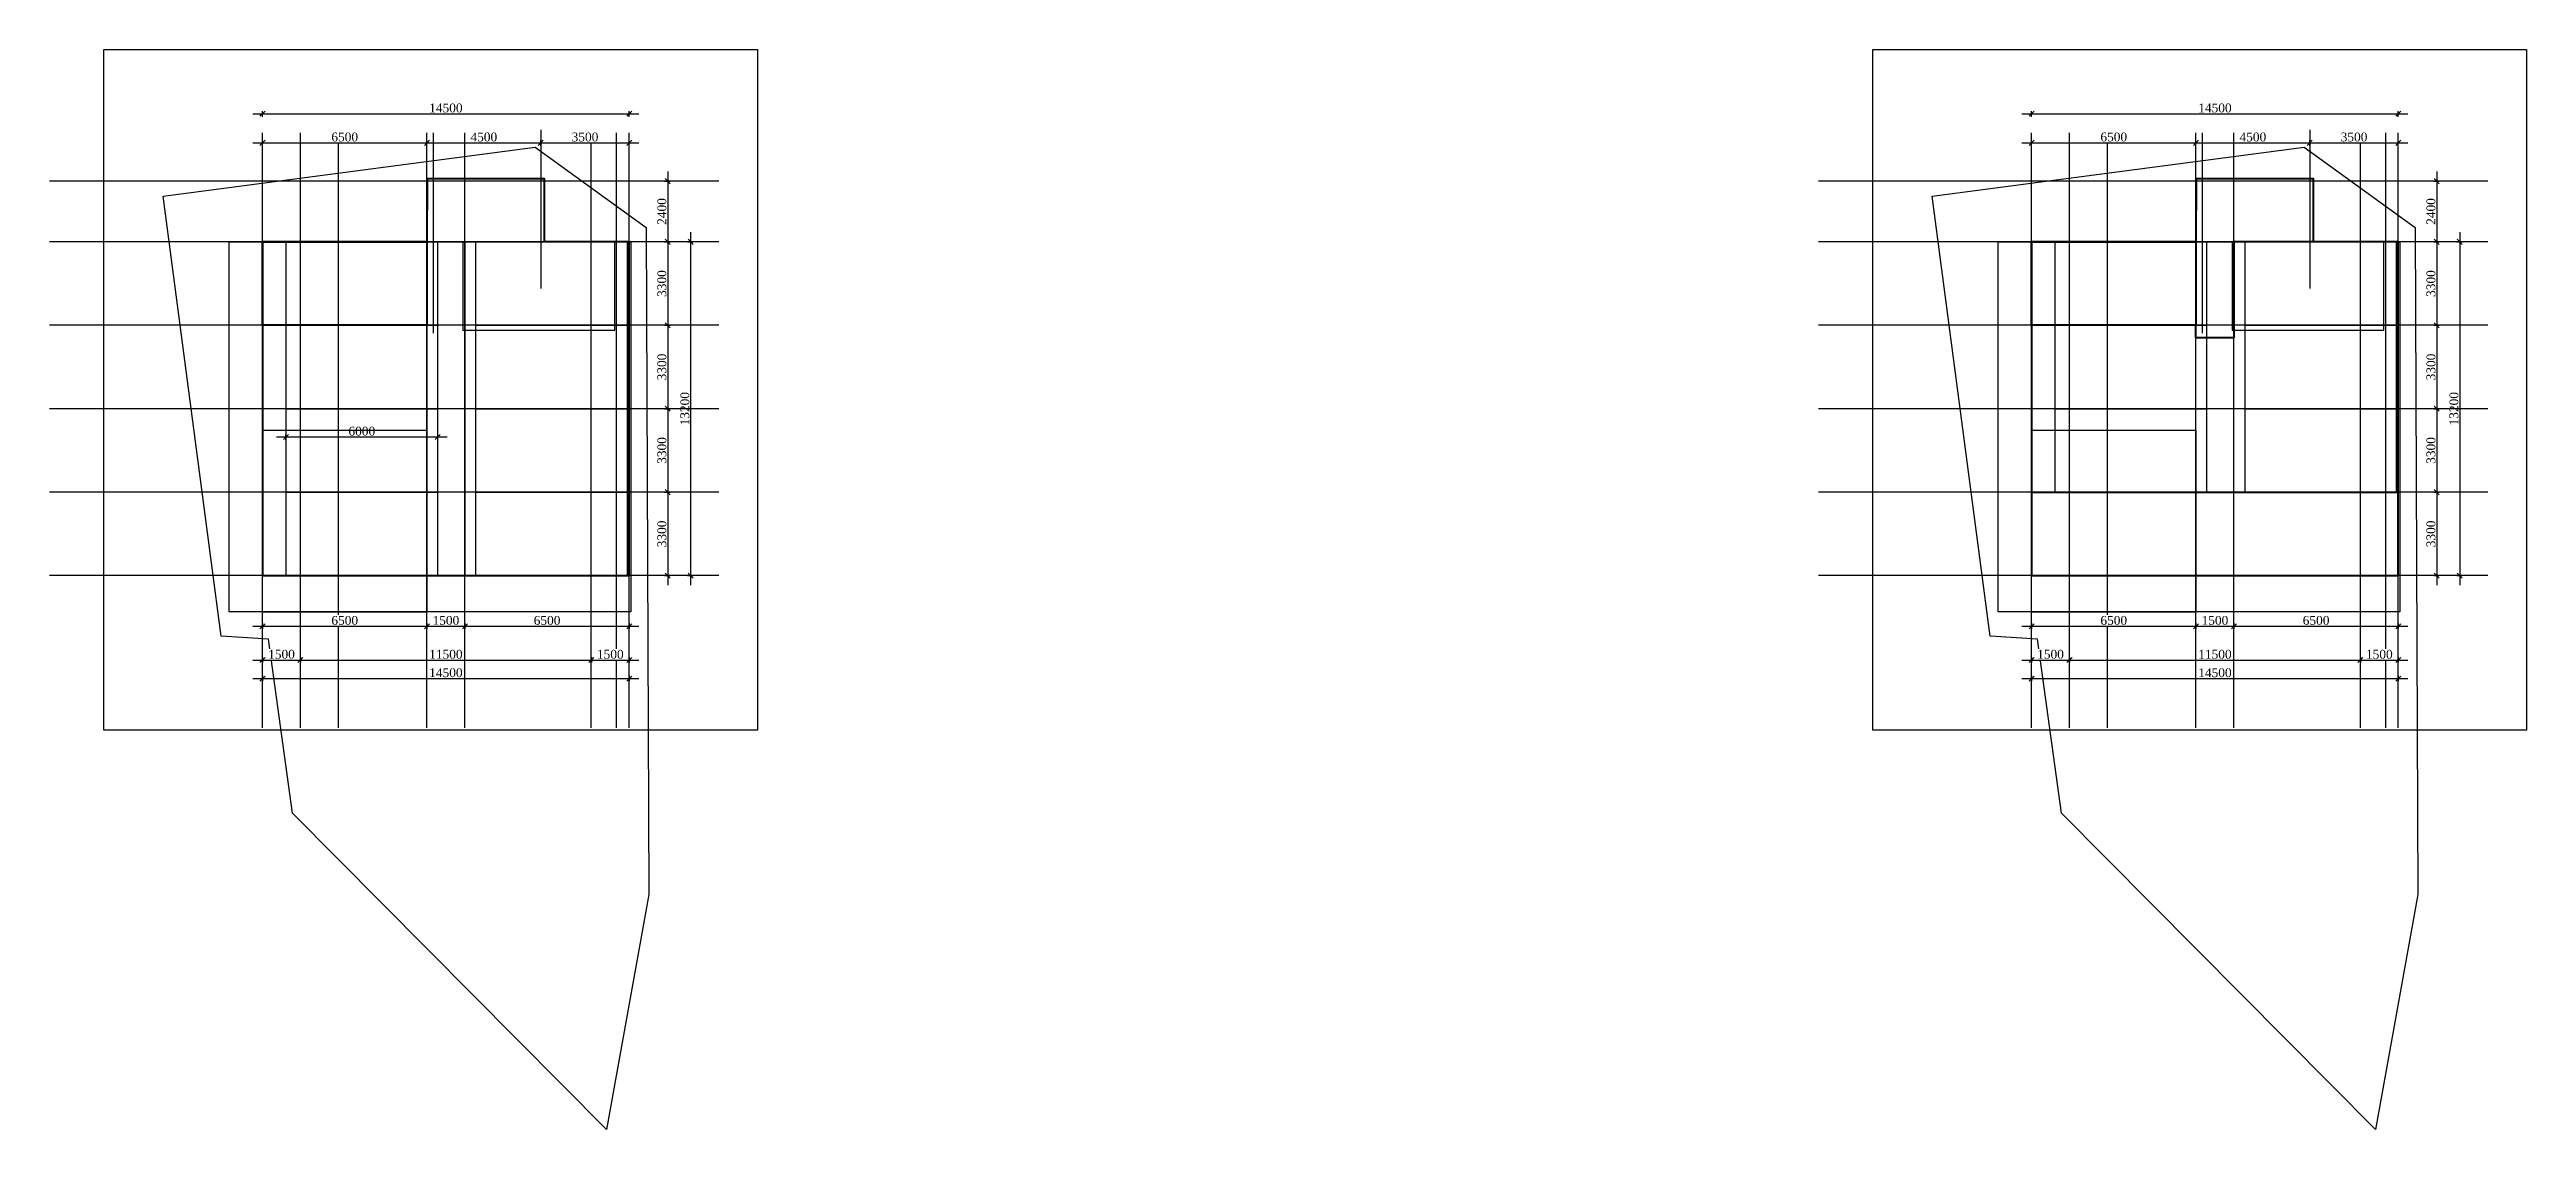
# Model space of a CAD drawing. Header units: millimetres. Extents: x 0 to 304375, y 0 to 173485.
# Drawn here: x 206445 to 304375, y 68815 to 111523 of the extents above; entities that cross this region are included whole.
import ezdxf

# ---------------------------------------------------------------- set-up
doc = ezdxf.new("R2010")
doc.units = ezdxf.units.MM
doc.layers.add('1', color=7, linetype='Continuous')
doc.styles.get("Standard").update_dxf_attribs({"font": 'Arial.ttf'})
doc.styles.add('Times New Roman', font='Times New Roman.ttf')
doc.dimstyles.new('1-100', dxfattribs={"dimtxt": 350, "dimasz": 200, "dimexe": 100, "dimexo": 100, "dimgap": 50, "dimtad": 1, "dimdec": 0, "dimtxsty": 'Times New Roman', "dimblk": 'OBLIQUE', "dimcen": 250, "dimdle": 380, "dimclrd": 256, "dimclre": 256, "dimclrt": 256, "dimadec": 0, "dimazin": 0, "dimtfac": 1, "dimtdec": 0, "dimtmove": 1, "dimatfit": 3, "dimldrblk": 'DOTSMALL', "dimfxl": 200, "dimlwd": -1, "dimlwe": -1, "dimarcsym": 0})
doc.dimstyles.new('ISO-25', dxfattribs={"dimtxt": 2.5, "dimasz": 2.5, "dimexe": 1.25, "dimexo": 0.625, "dimtad": 1, "dimtxsty": 'Standard', "dimcen": 2.5, "dimadec": 0, "dimazin": 0, "dimtfac": 1, "dimtmove": 0, "dimatfit": 3, "dimfxl": 1, "dimarcsym": 0})

msp = doc.modelspace()

# ---------------------------------------------------------------- blocks, each defined once
blk = doc.blocks.new('_Oblique')
at = {"color": 0, "lineweight": -2}
blk.add_line((-0.5, -0.5), (0.5, 0.5), dxfattribs=at)
blk = doc.blocks.new('*D22')
at = {"layer": '1', "ltscale": 50, "transparency": 16777216}
for p, q in [((214486, 108983), (229746, 108983)), ((214866, 108863), (214866, 109083)), ((229366, 108863), (229366, 109083))]:
    blk.add_line(p, q, dxfattribs=at)
at = {"layer": 'Defpoints', "color": 0, "ltscale": 50, "transparency": 16777216}
for p in [(229366, 108983), (214866, 108223), (229366, 108223)]:
    blk.add_point(p, dxfattribs=at)
at = {"layer": '1', "ltscale": 50, "transparency": 16777216, "xscale": 200, "yscale": 200, "zscale": 200, "rotation": 180}
blk.add_blockref('_Oblique', (214866, 108983), dxfattribs=at)
at = {"layer": '1', "ltscale": 50, "transparency": 16777216, "xscale": 200, "yscale": 200, "zscale": 200}
blk.add_blockref('_Oblique', (229366, 108983), dxfattribs=at)
at = {"layer": '1', "ltscale": 50, "transparency": 16777216, "insert": (222116, 109211), "char_height": 350, "attachment_point": 5, "style": 'Times New Roman', "bg_fill": 3, "box_fill_scale": 1.1, "bg_fill_color": 256, "bg_fill_true_color": 13158600, "bg_fill_transparency": 0}
blk.add_mtext('14500', dxfattribs=at)
blk = doc.blocks.new('_DotSmall')
at = {"color": 0, "linetype": 'ByBlock', "const_width": 0.5}
blk.add_lwpolyline([(-0.0625, 0, 1), (0.0625, 0, 1)], format="xyb", close=True, dxfattribs=at)
blk = doc.blocks.new('*D20')
at = {"layer": '1', "ltscale": 50, "transparency": 16777216}
for p, q in [((231673, 103918), (231893, 103918)), ((231793, 104298), (231793, 90338)), ((231673, 90718), (231893, 90718))]:
    blk.add_line(p, q, dxfattribs=at)
at = {"layer": 'Defpoints', "color": 0, "ltscale": 50, "transparency": 16777216}
for p in [(226323, 103918), (226323, 90718), (231793, 90718)]:
    blk.add_point(p, dxfattribs=at)
at = {"layer": '1', "ltscale": 50, "transparency": 16777216, "xscale": 200, "yscale": 200, "zscale": 200}
for p, rotation in [((231793, 103918), 90), ((231793, 90718), 270)]:
    blk.add_blockref('_Oblique', p, dxfattribs=dict(at, rotation=rotation))
at = {"layer": '1', "ltscale": 50, "transparency": 16777216, "insert": (231565, 97318), "char_height": 350, "attachment_point": 5, "rotation": 90, "style": 'Times New Roman', "bg_fill": 3, "box_fill_scale": 1.1, "bg_fill_color": 256, "bg_fill_true_color": 13158600, "bg_fill_transparency": 0}
blk.add_mtext('13200', dxfattribs=at)
blk = doc.blocks.new('*D25')
at = {"layer": '1', "ltscale": 50, "transparency": 16777216}
for p, q in [((215412, 96201), (222172, 96201)), ((215792, 96081), (215792, 96301)), ((221792, 96081), (221792, 96301))]:
    blk.add_line(p, q, dxfattribs=at)
at = {"layer": 'Defpoints', "color": 0, "ltscale": 50, "transparency": 16777216}
for p in [(221792, 96201), (215792, 94918), (221792, 94918)]:
    blk.add_point(p, dxfattribs=at)
at = {"layer": '1', "ltscale": 50, "transparency": 16777216, "xscale": 200, "yscale": 200, "zscale": 200, "rotation": 180}
blk.add_blockref('_Oblique', (215792, 96201), dxfattribs=at)
at = {"layer": '1', "ltscale": 50, "transparency": 16777216, "xscale": 200, "yscale": 200, "zscale": 200}
blk.add_blockref('_Oblique', (221792, 96201), dxfattribs=at)
at = {"layer": '1', "ltscale": 50, "transparency": 16777216, "insert": (218792, 96429), "char_height": 350, "attachment_point": 5, "style": 'Times New Roman', "bg_fill": 3, "box_fill_scale": 1.1, "bg_fill_color": 256, "bg_fill_true_color": 13158600, "bg_fill_transparency": 0}
blk.add_mtext('6000', dxfattribs=at)
blk = doc.blocks.new('*D31')
at = {"layer": '1', "ltscale": 50, "transparency": 16777216}
for p, q in [((230764, 103918), (230984, 103918)), ((230884, 104298), (230884, 100238)), ((230764, 100618), (230984, 100618))]:
    blk.add_line(p, q, dxfattribs=at)
at = {"layer": 'Defpoints', "color": 0, "ltscale": 50, "transparency": 16777216}
for p in [(229366, 103918), (229366, 100618), (230884, 100618)]:
    blk.add_point(p, dxfattribs=at)
at = {"layer": '1', "ltscale": 50, "transparency": 16777216, "xscale": 200, "yscale": 200, "zscale": 200}
for p, rotation in [((230884, 103918), 90), ((230884, 100618), 270)]:
    blk.add_blockref('_Oblique', p, dxfattribs=dict(at, rotation=rotation))
at = {"layer": '1', "ltscale": 50, "transparency": 16777216, "insert": (230656, 102268), "char_height": 350, "attachment_point": 5, "rotation": 90, "style": 'Times New Roman', "bg_fill": 3, "box_fill_scale": 1.1, "bg_fill_color": 256, "bg_fill_true_color": 13158600, "bg_fill_transparency": 0}
blk.add_mtext('3300', dxfattribs=at)
blk = doc.blocks.new('*D32')
at = {"layer": '1', "transparency": 16777216}
for p, q in [((230884, 100998), (230884, 96938)), ((230764, 100618), (230984, 100618)), ((230764, 97318), (230984, 97318))]:
    blk.add_line(p, q, dxfattribs=at)
at = {"layer": 'Defpoints', "color": 0, "transparency": 16777216}
for p in [(229366, 100618), (229701, 97318), (230884, 97318)]:
    blk.add_point(p, dxfattribs=at)
at = {"layer": '1', "transparency": 16777216, "xscale": 200, "yscale": 200, "zscale": 200}
for p, rotation in [((230884, 100618), 90), ((230884, 97318), 270)]:
    blk.add_blockref('_Oblique', p, dxfattribs=dict(at, rotation=rotation))
at = {"layer": '1', "transparency": 16777216, "insert": (230656, 98968), "char_height": 350, "attachment_point": 5, "rotation": 90, "style": 'Times New Roman', "bg_fill": 3, "box_fill_scale": 1.1, "bg_fill_color": 256, "bg_fill_true_color": 13158600, "bg_fill_transparency": 0}
blk.add_mtext('3300', dxfattribs=at)
blk = doc.blocks.new('*D33')
at = {"layer": '1', "transparency": 16777216}
for p, q in [((230764, 97318), (230984, 97318)), ((230884, 97698), (230884, 93638)), ((230764, 94018), (230984, 94018))]:
    blk.add_line(p, q, dxfattribs=at)
at = {"layer": 'Defpoints', "color": 0, "transparency": 16777216}
for p in [(229701, 97318), (229701, 94018), (230884, 94018)]:
    blk.add_point(p, dxfattribs=at)
at = {"layer": '1', "transparency": 16777216, "xscale": 200, "yscale": 200, "zscale": 200}
for p, rotation in [((230884, 97318), 90), ((230884, 94018), 270)]:
    blk.add_blockref('_Oblique', p, dxfattribs=dict(at, rotation=rotation))
at = {"layer": '1', "transparency": 16777216, "insert": (230656, 95668), "char_height": 350, "attachment_point": 5, "rotation": 90, "style": 'Times New Roman', "bg_fill": 3, "box_fill_scale": 1.1, "bg_fill_color": 256, "bg_fill_true_color": 13158600, "bg_fill_transparency": 0}
blk.add_mtext('3300', dxfattribs=at)
blk = doc.blocks.new('*D34')
at = {"layer": '1', "transparency": 16777216}
for p, q in [((230764, 94018), (230984, 94018)), ((230884, 94398), (230884, 90338)), ((230764, 90718), (230984, 90718))]:
    blk.add_line(p, q, dxfattribs=at)
at = {"layer": 'Defpoints', "color": 0, "transparency": 16777216}
for p in [(229701, 94018), (229701, 90718), (230884, 90718)]:
    blk.add_point(p, dxfattribs=at)
at = {"layer": '1', "transparency": 16777216, "xscale": 200, "yscale": 200, "zscale": 200}
for p, rotation in [((230884, 94018), 90), ((230884, 90718), 270)]:
    blk.add_blockref('_Oblique', p, dxfattribs=dict(at, rotation=rotation))
at = {"layer": '1', "transparency": 16777216, "insert": (230656, 92368), "char_height": 350, "attachment_point": 5, "rotation": 90, "style": 'Times New Roman', "bg_fill": 3, "box_fill_scale": 1.1, "bg_fill_color": 256, "bg_fill_true_color": 13158600, "bg_fill_transparency": 0}
blk.add_mtext('3300', dxfattribs=at)
blk = doc.blocks.new('*D35')
at = {"color": 0, "lineweight": -2, "transparency": 16777216}
for p, q in [((214866, 96464), (221367, 96464)), ((221366, 96461), (221366, 89288)), ((214866, 89286), (221367, 89286))]:
    blk.add_line(p, q, dxfattribs=at)
at = {"color": 0, "transparency": 16777216}
for points in [[(221365, 96461), (221366, 96461), (221366, 96464)], [(221365, 89288), (221366, 89288), (221366, 89286)]]:
    blk.add_solid(points, dxfattribs=at)
at = {"layer": 'Defpoints', "color": 0, "transparency": 16777216}
for p in [(214866, 96464), (214866, 89286), (221366, 89286)]:
    blk.add_point(p, dxfattribs=at)
at = {"color": 0, "transparency": 16777216, "insert": (221364, 92875), "char_height": 2.5, "attachment_point": 5, "rotation": 90}
blk.add_mtext('7178,23', dxfattribs=at)
blk = doc.blocks.new('*D36')
at = {"layer": '1', "transparency": 16777216}
for p, q in [((214486, 88717), (221746, 88717)), ((214866, 88837), (214866, 88617)), ((221366, 88837), (221366, 88617))]:
    blk.add_line(p, q, dxfattribs=at)
at = {"layer": 'Defpoints', "color": 0, "transparency": 16777216}
for p in [(214866, 92144), (221366, 89286), (221366, 88717)]:
    blk.add_point(p, dxfattribs=at)
at = {"layer": '1', "transparency": 16777216, "xscale": 200, "yscale": 200, "zscale": 200, "rotation": 180}
blk.add_blockref('_Oblique', (214866, 88717), dxfattribs=at)
at = {"layer": '1', "transparency": 16777216, "xscale": 200, "yscale": 200, "zscale": 200}
blk.add_blockref('_Oblique', (221366, 88717), dxfattribs=at)
at = {"layer": '1', "transparency": 16777216, "insert": (218116, 88945), "char_height": 350, "attachment_point": 5, "style": 'Times New Roman', "bg_fill": 3, "box_fill_scale": 1.1, "bg_fill_color": 256, "bg_fill_true_color": 13158600, "bg_fill_transparency": 0}
blk.add_mtext('6500', dxfattribs=at)
blk = doc.blocks.new('*D37')
at = {"layer": '1', "transparency": 16777216}
for p, q in [((222486, 88717), (229746, 88717)), ((222866, 88837), (222866, 88617)), ((229366, 88837), (229366, 88617))]:
    blk.add_line(p, q, dxfattribs=at)
at = {"layer": 'Defpoints', "color": 0, "transparency": 16777216}
for p in [(222866, 89286), (229366, 89286), (229366, 88717)]:
    blk.add_point(p, dxfattribs=at)
at = {"layer": '1', "transparency": 16777216, "xscale": 200, "yscale": 200, "zscale": 200, "rotation": 180}
blk.add_blockref('_Oblique', (222866, 88717), dxfattribs=at)
at = {"layer": '1', "transparency": 16777216, "xscale": 200, "yscale": 200, "zscale": 200}
blk.add_blockref('_Oblique', (229366, 88717), dxfattribs=at)
at = {"layer": '1', "transparency": 16777216, "insert": (226116, 88945), "char_height": 350, "attachment_point": 5, "style": 'Times New Roman', "bg_fill": 3, "box_fill_scale": 1.1, "bg_fill_color": 256, "bg_fill_true_color": 13158600, "bg_fill_transparency": 0}
blk.add_mtext('6500', dxfattribs=at)
blk = doc.blocks.new('*D38')
at = {"layer": '1', "transparency": 16777216}
for p, q in [((220986, 88717), (223246, 88717)), ((221366, 88837), (221366, 88617)), ((222866, 88837), (222866, 88617))]:
    blk.add_line(p, q, dxfattribs=at)
at = {"layer": 'Defpoints', "color": 0, "transparency": 16777216}
blk.add_point((222866, 92144), dxfattribs=at)
at = {"layer": '1', "transparency": 16777216, "xscale": 200, "yscale": 200, "zscale": 200, "rotation": 180}
blk.add_blockref('_Oblique', (221366, 88717), dxfattribs=at)
at = {"layer": '1', "transparency": 16777216, "xscale": 200, "yscale": 200, "zscale": 200}
blk.add_blockref('_Oblique', (222866, 88717), dxfattribs=at)
at = {"layer": '1', "transparency": 16777216, "insert": (222116, 88945), "char_height": 350, "attachment_point": 5, "style": 'Times New Roman', "bg_fill": 3, "box_fill_scale": 1.1, "bg_fill_color": 256, "bg_fill_true_color": 13158600, "bg_fill_transparency": 0}
blk.add_mtext('1500', dxfattribs=at)
at = {"layer": 'Defpoints', "color": 0, "transparency": 16777216}
for p in [(221366, 89286), (222866, 88717)]:
    blk.add_point(p, dxfattribs=at)
blk = doc.blocks.new('*D39')
at = {"layer": '1', "transparency": 16777216}
for p, q in [((215986, 87378), (228246, 87378)), ((216366, 87498), (216366, 87278)), ((227866, 87498), (227866, 87278))]:
    blk.add_line(p, q, dxfattribs=at)
at = {"layer": 'Defpoints', "color": 0, "transparency": 16777216}
for p in [(227866, 92144), (216366, 89286), (227866, 87378)]:
    blk.add_point(p, dxfattribs=at)
at = {"layer": '1', "transparency": 16777216, "xscale": 200, "yscale": 200, "zscale": 200, "rotation": 180}
blk.add_blockref('_Oblique', (216366, 87378), dxfattribs=at)
at = {"layer": '1', "transparency": 16777216, "xscale": 200, "yscale": 200, "zscale": 200}
blk.add_blockref('_Oblique', (227866, 87378), dxfattribs=at)
at = {"layer": '1', "transparency": 16777216, "insert": (222116, 87606), "char_height": 350, "attachment_point": 5, "style": 'Times New Roman', "bg_fill": 3, "box_fill_scale": 1.1, "bg_fill_color": 256, "bg_fill_true_color": 13158600, "bg_fill_transparency": 0}
blk.add_mtext('11500', dxfattribs=at)
blk = doc.blocks.new('*D40')
at = {"layer": '1', "transparency": 16777216}
for p, q in [((214486, 86647), (229746, 86647)), ((214866, 86767), (214866, 86547)), ((229366, 86767), (229366, 86547))]:
    blk.add_line(p, q, dxfattribs=at)
at = {"layer": 'Defpoints', "color": 0, "transparency": 16777216}
for p in [(214866, 89286), (229366, 89286), (229366, 86647)]:
    blk.add_point(p, dxfattribs=at)
at = {"layer": '1', "transparency": 16777216, "xscale": 200, "yscale": 200, "zscale": 200, "rotation": 180}
blk.add_blockref('_Oblique', (214866, 86647), dxfattribs=at)
at = {"layer": '1', "transparency": 16777216, "xscale": 200, "yscale": 200, "zscale": 200}
blk.add_blockref('_Oblique', (229366, 86647), dxfattribs=at)
at = {"layer": '1', "transparency": 16777216, "insert": (222116, 86875), "char_height": 350, "attachment_point": 5, "style": 'Times New Roman', "bg_fill": 3, "box_fill_scale": 1.1, "bg_fill_color": 256, "bg_fill_true_color": 13158600, "bg_fill_transparency": 0}
blk.add_mtext('14500', dxfattribs=at)
blk = doc.blocks.new('*D41')
at = {"layer": '1', "ltscale": 50, "transparency": 16777216}
for p, q in [((220986, 107834), (226245, 107834)), ((221366, 107714), (221366, 107934)), ((225865, 107714), (225865, 107934))]:
    blk.add_line(p, q, dxfattribs=at)
at = {"layer": 'Defpoints', "color": 0, "ltscale": 50, "transparency": 16777216}
for p in [(225865, 107834), (221366, 107365), (225865, 107365)]:
    blk.add_point(p, dxfattribs=at)
at = {"layer": '1', "ltscale": 50, "transparency": 16777216, "xscale": 200, "yscale": 200, "zscale": 200, "rotation": 180}
blk.add_blockref('_Oblique', (221366, 107834), dxfattribs=at)
at = {"layer": '1', "ltscale": 50, "transparency": 16777216, "xscale": 200, "yscale": 200, "zscale": 200}
blk.add_blockref('_Oblique', (225865, 107834), dxfattribs=at)
at = {"layer": '1', "ltscale": 50, "transparency": 16777216, "insert": (223616, 108062), "char_height": 350, "attachment_point": 5, "style": 'Times New Roman', "bg_fill": 3, "box_fill_scale": 1.1, "bg_fill_color": 256, "bg_fill_true_color": 13158600, "bg_fill_transparency": 0}
blk.add_mtext('4500', dxfattribs=at)
blk = doc.blocks.new('*D42')
at = {"layer": '1', "ltscale": 50, "transparency": 16777216}
for p, q in [((214486, 107834), (221746, 107834)), ((214866, 107714), (214866, 107934)), ((221366, 107714), (221366, 107934))]:
    blk.add_line(p, q, dxfattribs=at)
at = {"layer": 'Defpoints', "color": 0, "ltscale": 50, "transparency": 16777216}
for p in [(221366, 107834), (214866, 106318), (221366, 106551)]:
    blk.add_point(p, dxfattribs=at)
at = {"layer": '1', "ltscale": 50, "transparency": 16777216, "xscale": 200, "yscale": 200, "zscale": 200, "rotation": 180}
blk.add_blockref('_Oblique', (214866, 107834), dxfattribs=at)
at = {"layer": '1', "ltscale": 50, "transparency": 16777216, "xscale": 200, "yscale": 200, "zscale": 200}
blk.add_blockref('_Oblique', (221366, 107834), dxfattribs=at)
at = {"layer": '1', "ltscale": 50, "transparency": 16777216, "insert": (218116, 108062), "char_height": 350, "attachment_point": 5, "style": 'Times New Roman', "bg_fill": 3, "box_fill_scale": 1.1, "bg_fill_color": 256, "bg_fill_true_color": 13158600, "bg_fill_transparency": 0}
blk.add_mtext('6500', dxfattribs=at)
blk = doc.blocks.new('*D43')
at = {"layer": '1', "ltscale": 50, "transparency": 16777216}
for p, q in [((225485, 107834), (229746, 107834)), ((225865, 107714), (225865, 107934)), ((229366, 107714), (229366, 107934))]:
    blk.add_line(p, q, dxfattribs=at)
at = {"layer": 'Defpoints', "color": 0, "ltscale": 50, "transparency": 16777216}
for p in [(229366, 107834), (225865, 106551), (229366, 106551)]:
    blk.add_point(p, dxfattribs=at)
at = {"layer": '1', "ltscale": 50, "transparency": 16777216, "xscale": 200, "yscale": 200, "zscale": 200, "rotation": 180}
blk.add_blockref('_Oblique', (225865, 107834), dxfattribs=at)
at = {"layer": '1', "ltscale": 50, "transparency": 16777216, "xscale": 200, "yscale": 200, "zscale": 200}
blk.add_blockref('_Oblique', (229366, 107834), dxfattribs=at)
at = {"layer": '1', "ltscale": 50, "transparency": 16777216, "insert": (227616, 108062), "char_height": 350, "attachment_point": 5, "style": 'Times New Roman', "bg_fill": 3, "box_fill_scale": 1.1, "bg_fill_color": 256, "bg_fill_true_color": 13158600, "bg_fill_transparency": 0}
blk.add_mtext('3500', dxfattribs=at)
blk = doc.blocks.new('*D44')
at = {"layer": '1', "transparency": 16777216}
for p, q in [((214486, 87378), (216746, 87378)), ((214866, 87498), (214866, 87278)), ((216366, 87498), (216366, 87278))]:
    blk.add_line(p, q, dxfattribs=at)
at = {"layer": 'Defpoints', "color": 0, "transparency": 16777216}
blk.add_point((216366, 90805), dxfattribs=at)
at = {"layer": '1', "transparency": 16777216, "xscale": 200, "yscale": 200, "zscale": 200, "rotation": 180}
blk.add_blockref('_Oblique', (214866, 87378), dxfattribs=at)
at = {"layer": '1', "transparency": 16777216, "xscale": 200, "yscale": 200, "zscale": 200}
blk.add_blockref('_Oblique', (216366, 87378), dxfattribs=at)
at = {"layer": '1', "transparency": 16777216, "insert": (215616, 87606), "char_height": 350, "attachment_point": 5, "style": 'Times New Roman', "bg_fill": 3, "box_fill_scale": 1.1, "bg_fill_color": 256, "bg_fill_true_color": 13158600, "bg_fill_transparency": 0}
blk.add_mtext('1500', dxfattribs=at)
at = {"layer": 'Defpoints', "color": 0, "transparency": 16777216}
for p in [(214866, 87946), (216366, 87378)]:
    blk.add_point(p, dxfattribs=at)
blk = doc.blocks.new('*D45')
at = {"layer": '1', "transparency": 16777216}
for p, q in [((227486, 87378), (229746, 87378)), ((227866, 87498), (227866, 87278)), ((229366, 87498), (229366, 87278))]:
    blk.add_line(p, q, dxfattribs=at)
at = {"layer": 'Defpoints', "color": 0, "transparency": 16777216}
blk.add_point((229366, 90805), dxfattribs=at)
at = {"layer": '1', "transparency": 16777216, "xscale": 200, "yscale": 200, "zscale": 200, "rotation": 180}
blk.add_blockref('_Oblique', (227866, 87378), dxfattribs=at)
at = {"layer": '1', "transparency": 16777216, "xscale": 200, "yscale": 200, "zscale": 200}
blk.add_blockref('_Oblique', (229366, 87378), dxfattribs=at)
at = {"layer": '1', "transparency": 16777216, "insert": (228616, 87606), "char_height": 350, "attachment_point": 5, "style": 'Times New Roman', "bg_fill": 3, "box_fill_scale": 1.1, "bg_fill_color": 256, "bg_fill_true_color": 13158600, "bg_fill_transparency": 0}
blk.add_mtext('1500', dxfattribs=at)
at = {"layer": 'Defpoints', "color": 0, "transparency": 16777216}
for p in [(227866, 87946), (229366, 87378)]:
    blk.add_point(p, dxfattribs=at)
blk = doc.blocks.new('*D46')
at = {"layer": '1', "ltscale": 50, "transparency": 16777216}
for p, q in [((230764, 106318), (230984, 106318)), ((230884, 106698), (230884, 103538)), ((230764, 103918), (230984, 103918))]:
    blk.add_line(p, q, dxfattribs=at)
at = {"layer": 'Defpoints', "color": 0, "ltscale": 50, "transparency": 16777216}
for p in [(229366, 106318), (229366, 103918), (230884, 103918)]:
    blk.add_point(p, dxfattribs=at)
at = {"layer": '1', "ltscale": 50, "transparency": 16777216, "xscale": 200, "yscale": 200, "zscale": 200}
for p, rotation in [((230884, 106318), 90), ((230884, 103918), 270)]:
    blk.add_blockref('_Oblique', p, dxfattribs=dict(at, rotation=rotation))
at = {"layer": '1', "ltscale": 50, "transparency": 16777216, "insert": (230656, 105118), "char_height": 350, "attachment_point": 5, "rotation": 90, "style": 'Times New Roman', "bg_fill": 3, "box_fill_scale": 1.1, "bg_fill_color": 256, "bg_fill_true_color": 13158600, "bg_fill_transparency": 0}
blk.add_mtext('2400', dxfattribs=at)
blk = doc.blocks.new('*D65')
at = {"layer": '1', "ltscale": 50, "transparency": 16777216}
for p, q in [((284428, 108983), (299688, 108983)), ((284808, 108863), (284808, 109083)), ((299308, 108863), (299308, 109083))]:
    blk.add_line(p, q, dxfattribs=at)
at = {"layer": 'Defpoints', "color": 0, "ltscale": 50, "transparency": 16777216}
for p in [(299308, 108983), (284808, 108223), (299308, 108223)]:
    blk.add_point(p, dxfattribs=at)
at = {"layer": '1', "ltscale": 50, "transparency": 16777216, "xscale": 200, "yscale": 200, "zscale": 200, "rotation": 180}
blk.add_blockref('_Oblique', (284808, 108983), dxfattribs=at)
at = {"layer": '1', "ltscale": 50, "transparency": 16777216, "xscale": 200, "yscale": 200, "zscale": 200}
blk.add_blockref('_Oblique', (299308, 108983), dxfattribs=at)
at = {"layer": '1', "ltscale": 50, "transparency": 16777216, "insert": (292058, 109211), "char_height": 350, "attachment_point": 5, "style": 'Times New Roman', "bg_fill": 3, "box_fill_scale": 1.1, "bg_fill_color": 256, "bg_fill_true_color": 13158600, "bg_fill_transparency": 0}
blk.add_mtext('14500', dxfattribs=at)
blk = doc.blocks.new('*D57')
at = {"layer": '1', "ltscale": 50, "transparency": 16777216}
for p, q in [((301616, 103918), (301836, 103918)), ((301736, 104298), (301736, 90338)), ((301616, 90718), (301836, 90718))]:
    blk.add_line(p, q, dxfattribs=at)
at = {"layer": 'Defpoints', "color": 0, "ltscale": 50, "transparency": 16777216}
for p in [(296265, 103918), (296265, 90718), (301736, 90718)]:
    blk.add_point(p, dxfattribs=at)
at = {"layer": '1', "ltscale": 50, "transparency": 16777216, "xscale": 200, "yscale": 200, "zscale": 200}
for p, rotation in [((301736, 103918), 90), ((301736, 90718), 270)]:
    blk.add_blockref('_Oblique', p, dxfattribs=dict(at, rotation=rotation))
at = {"layer": '1', "ltscale": 50, "transparency": 16777216, "insert": (301508, 97318), "char_height": 350, "attachment_point": 5, "rotation": 90, "style": 'Times New Roman', "bg_fill": 3, "box_fill_scale": 1.1, "bg_fill_color": 256, "bg_fill_true_color": 13158600, "bg_fill_transparency": 0}
blk.add_mtext('13200', dxfattribs=at)
blk = doc.blocks.new('*D54')
at = {"layer": '1', "ltscale": 50, "transparency": 16777216}
for p, q in [((300707, 103918), (300927, 103918)), ((300827, 104298), (300827, 100238)), ((300707, 100618), (300927, 100618))]:
    blk.add_line(p, q, dxfattribs=at)
at = {"layer": 'Defpoints', "color": 0, "ltscale": 50, "transparency": 16777216}
for p in [(299308, 103918), (299308, 100618), (300827, 100618)]:
    blk.add_point(p, dxfattribs=at)
at = {"layer": '1', "ltscale": 50, "transparency": 16777216, "xscale": 200, "yscale": 200, "zscale": 200}
for p, rotation in [((300827, 103918), 90), ((300827, 100618), 270)]:
    blk.add_blockref('_Oblique', p, dxfattribs=dict(at, rotation=rotation))
at = {"layer": '1', "ltscale": 50, "transparency": 16777216, "insert": (300599, 102268), "char_height": 350, "attachment_point": 5, "rotation": 90, "style": 'Times New Roman', "bg_fill": 3, "box_fill_scale": 1.1, "bg_fill_color": 256, "bg_fill_true_color": 13158600, "bg_fill_transparency": 0}
blk.add_mtext('3300', dxfattribs=at)
blk = doc.blocks.new('*D55')
at = {"layer": '1', "transparency": 16777216}
for p, q in [((300827, 100998), (300827, 96938)), ((300707, 100618), (300927, 100618)), ((300707, 97318), (300927, 97318))]:
    blk.add_line(p, q, dxfattribs=at)
at = {"layer": 'Defpoints', "color": 0, "transparency": 16777216}
for p in [(299308, 100618), (299644, 97318), (300827, 97318)]:
    blk.add_point(p, dxfattribs=at)
at = {"layer": '1', "transparency": 16777216, "xscale": 200, "yscale": 200, "zscale": 200}
for p, rotation in [((300827, 100618), 90), ((300827, 97318), 270)]:
    blk.add_blockref('_Oblique', p, dxfattribs=dict(at, rotation=rotation))
at = {"layer": '1', "transparency": 16777216, "insert": (300599, 98968), "char_height": 350, "attachment_point": 5, "rotation": 90, "style": 'Times New Roman', "bg_fill": 3, "box_fill_scale": 1.1, "bg_fill_color": 256, "bg_fill_true_color": 13158600, "bg_fill_transparency": 0}
blk.add_mtext('3300', dxfattribs=at)
blk = doc.blocks.new('*D56')
at = {"layer": '1', "transparency": 16777216}
for p, q in [((300707, 97318), (300927, 97318)), ((300827, 97698), (300827, 93638)), ((300707, 94018), (300927, 94018))]:
    blk.add_line(p, q, dxfattribs=at)
at = {"layer": 'Defpoints', "color": 0, "transparency": 16777216}
for p in [(299644, 97318), (299644, 94018), (300827, 94018)]:
    blk.add_point(p, dxfattribs=at)
at = {"layer": '1', "transparency": 16777216, "xscale": 200, "yscale": 200, "zscale": 200}
for p, rotation in [((300827, 97318), 90), ((300827, 94018), 270)]:
    blk.add_blockref('_Oblique', p, dxfattribs=dict(at, rotation=rotation))
at = {"layer": '1', "transparency": 16777216, "insert": (300599, 95668), "char_height": 350, "attachment_point": 5, "rotation": 90, "style": 'Times New Roman', "bg_fill": 3, "box_fill_scale": 1.1, "bg_fill_color": 256, "bg_fill_true_color": 13158600, "bg_fill_transparency": 0}
blk.add_mtext('3300', dxfattribs=at)
blk = doc.blocks.new('*D52')
at = {"layer": '1', "transparency": 16777216}
for p, q in [((300707, 94018), (300927, 94018)), ((300827, 94398), (300827, 90338)), ((300707, 90718), (300927, 90718))]:
    blk.add_line(p, q, dxfattribs=at)
at = {"layer": 'Defpoints', "color": 0, "transparency": 16777216}
for p in [(299644, 94018), (299644, 90718), (300827, 90718)]:
    blk.add_point(p, dxfattribs=at)
at = {"layer": '1', "transparency": 16777216, "xscale": 200, "yscale": 200, "zscale": 200}
for p, rotation in [((300827, 94018), 90), ((300827, 90718), 270)]:
    blk.add_blockref('_Oblique', p, dxfattribs=dict(at, rotation=rotation))
at = {"layer": '1', "transparency": 16777216, "insert": (300599, 92368), "char_height": 350, "attachment_point": 5, "rotation": 90, "style": 'Times New Roman', "bg_fill": 3, "box_fill_scale": 1.1, "bg_fill_color": 256, "bg_fill_true_color": 13158600, "bg_fill_transparency": 0}
blk.add_mtext('3300', dxfattribs=at)
blk = doc.blocks.new('*D63')
at = {"color": 0, "lineweight": -2, "transparency": 16777216}
for p, q in [((284809, 96464), (291310, 96464)), ((291308, 96461), (291308, 89288)), ((284809, 89286), (291310, 89286))]:
    blk.add_line(p, q, dxfattribs=at)
at = {"color": 0, "transparency": 16777216}
for points in [[(291308, 96461), (291309, 96461), (291308, 96464)], [(291308, 89288), (291309, 89288), (291308, 89286)]]:
    blk.add_solid(points, dxfattribs=at)
at = {"layer": 'Defpoints', "color": 0, "transparency": 16777216}
for p in [(284808, 96464), (284808, 89286), (291308, 89286)]:
    blk.add_point(p, dxfattribs=at)
at = {"color": 0, "transparency": 16777216, "insert": (291306, 92875), "char_height": 2.5, "attachment_point": 5, "rotation": 90}
blk.add_mtext('7178,23', dxfattribs=at)
blk = doc.blocks.new('*D64')
at = {"layer": '1', "transparency": 16777216}
for p, q in [((284428, 88717), (291688, 88717)), ((284808, 88837), (284808, 88617)), ((291308, 88837), (291308, 88617))]:
    blk.add_line(p, q, dxfattribs=at)
at = {"layer": 'Defpoints', "color": 0, "transparency": 16777216}
for p in [(284808, 92144), (291308, 89286), (291308, 88717)]:
    blk.add_point(p, dxfattribs=at)
at = {"layer": '1', "transparency": 16777216, "xscale": 200, "yscale": 200, "zscale": 200, "rotation": 180}
blk.add_blockref('_Oblique', (284808, 88717), dxfattribs=at)
at = {"layer": '1', "transparency": 16777216, "xscale": 200, "yscale": 200, "zscale": 200}
blk.add_blockref('_Oblique', (291308, 88717), dxfattribs=at)
at = {"layer": '1', "transparency": 16777216, "insert": (288058, 88945), "char_height": 350, "attachment_point": 5, "style": 'Times New Roman', "bg_fill": 3, "box_fill_scale": 1.1, "bg_fill_color": 256, "bg_fill_true_color": 13158600, "bg_fill_transparency": 0}
blk.add_mtext('6500', dxfattribs=at)
blk = doc.blocks.new('*D53')
at = {"layer": '1', "transparency": 16777216}
for p, q in [((292428, 88717), (299688, 88717)), ((292808, 88837), (292808, 88617)), ((299308, 88837), (299308, 88617))]:
    blk.add_line(p, q, dxfattribs=at)
at = {"layer": 'Defpoints', "color": 0, "transparency": 16777216}
for p in [(292808, 89286), (299308, 89286), (299308, 88717)]:
    blk.add_point(p, dxfattribs=at)
at = {"layer": '1', "transparency": 16777216, "xscale": 200, "yscale": 200, "zscale": 200, "rotation": 180}
blk.add_blockref('_Oblique', (292808, 88717), dxfattribs=at)
at = {"layer": '1', "transparency": 16777216, "xscale": 200, "yscale": 200, "zscale": 200}
blk.add_blockref('_Oblique', (299308, 88717), dxfattribs=at)
at = {"layer": '1', "transparency": 16777216, "insert": (296058, 88945), "char_height": 350, "attachment_point": 5, "style": 'Times New Roman', "bg_fill": 3, "box_fill_scale": 1.1, "bg_fill_color": 256, "bg_fill_true_color": 13158600, "bg_fill_transparency": 0}
blk.add_mtext('6500', dxfattribs=at)
blk = doc.blocks.new('*D61')
at = {"layer": '1', "transparency": 16777216}
for p, q in [((290928, 88717), (293188, 88717)), ((291308, 88837), (291308, 88617)), ((292808, 88837), (292808, 88617))]:
    blk.add_line(p, q, dxfattribs=at)
at = {"layer": 'Defpoints', "color": 0, "transparency": 16777216}
blk.add_point((292808, 92144), dxfattribs=at)
at = {"layer": '1', "transparency": 16777216, "xscale": 200, "yscale": 200, "zscale": 200, "rotation": 180}
blk.add_blockref('_Oblique', (291308, 88717), dxfattribs=at)
at = {"layer": '1', "transparency": 16777216, "xscale": 200, "yscale": 200, "zscale": 200}
blk.add_blockref('_Oblique', (292808, 88717), dxfattribs=at)
at = {"layer": '1', "transparency": 16777216, "insert": (292058, 88945), "char_height": 350, "attachment_point": 5, "style": 'Times New Roman', "bg_fill": 3, "box_fill_scale": 1.1, "bg_fill_color": 256, "bg_fill_true_color": 13158600, "bg_fill_transparency": 0}
blk.add_mtext('1500', dxfattribs=at)
at = {"layer": 'Defpoints', "color": 0, "transparency": 16777216}
for p in [(291308, 89286), (292808, 88717)]:
    blk.add_point(p, dxfattribs=at)
blk = doc.blocks.new('*D62')
at = {"layer": '1', "transparency": 16777216}
for p, q in [((285928, 87378), (298188, 87378)), ((286308, 87498), (286308, 87278)), ((297808, 87498), (297808, 87278))]:
    blk.add_line(p, q, dxfattribs=at)
at = {"layer": 'Defpoints', "color": 0, "transparency": 16777216}
for p in [(297808, 92144), (286308, 89286), (297808, 87378)]:
    blk.add_point(p, dxfattribs=at)
at = {"layer": '1', "transparency": 16777216, "xscale": 200, "yscale": 200, "zscale": 200, "rotation": 180}
blk.add_blockref('_Oblique', (286308, 87378), dxfattribs=at)
at = {"layer": '1', "transparency": 16777216, "xscale": 200, "yscale": 200, "zscale": 200}
blk.add_blockref('_Oblique', (297808, 87378), dxfattribs=at)
at = {"layer": '1', "transparency": 16777216, "insert": (292058, 87606), "char_height": 350, "attachment_point": 5, "style": 'Times New Roman', "bg_fill": 3, "box_fill_scale": 1.1, "bg_fill_color": 256, "bg_fill_true_color": 13158600, "bg_fill_transparency": 0}
blk.add_mtext('11500', dxfattribs=at)
blk = doc.blocks.new('*D51')
at = {"layer": '1', "transparency": 16777216}
for p, q in [((284428, 86647), (299688, 86647)), ((284808, 86767), (284808, 86547)), ((299308, 86767), (299308, 86547))]:
    blk.add_line(p, q, dxfattribs=at)
at = {"layer": 'Defpoints', "color": 0, "transparency": 16777216}
for p in [(284808, 89286), (299308, 89286), (299308, 86647)]:
    blk.add_point(p, dxfattribs=at)
at = {"layer": '1', "transparency": 16777216, "xscale": 200, "yscale": 200, "zscale": 200, "rotation": 180}
blk.add_blockref('_Oblique', (284808, 86647), dxfattribs=at)
at = {"layer": '1', "transparency": 16777216, "xscale": 200, "yscale": 200, "zscale": 200}
blk.add_blockref('_Oblique', (299308, 86647), dxfattribs=at)
at = {"layer": '1', "transparency": 16777216, "insert": (292058, 86875), "char_height": 350, "attachment_point": 5, "style": 'Times New Roman', "bg_fill": 3, "box_fill_scale": 1.1, "bg_fill_color": 256, "bg_fill_true_color": 13158600, "bg_fill_transparency": 0}
blk.add_mtext('14500', dxfattribs=at)
blk = doc.blocks.new('*D50')
at = {"layer": '1', "ltscale": 50, "transparency": 16777216}
for p, q in [((290928, 107834), (296188, 107834)), ((291308, 107714), (291308, 107934)), ((295808, 107714), (295808, 107934))]:
    blk.add_line(p, q, dxfattribs=at)
at = {"layer": 'Defpoints', "color": 0, "ltscale": 50, "transparency": 16777216}
for p in [(295808, 107834), (291308, 107365), (295808, 107365)]:
    blk.add_point(p, dxfattribs=at)
at = {"layer": '1', "ltscale": 50, "transparency": 16777216, "xscale": 200, "yscale": 200, "zscale": 200, "rotation": 180}
blk.add_blockref('_Oblique', (291308, 107834), dxfattribs=at)
at = {"layer": '1', "ltscale": 50, "transparency": 16777216, "xscale": 200, "yscale": 200, "zscale": 200}
blk.add_blockref('_Oblique', (295808, 107834), dxfattribs=at)
at = {"layer": '1', "ltscale": 50, "transparency": 16777216, "insert": (293558, 108062), "char_height": 350, "attachment_point": 5, "style": 'Times New Roman', "bg_fill": 3, "box_fill_scale": 1.1, "bg_fill_color": 256, "bg_fill_true_color": 13158600, "bg_fill_transparency": 0}
blk.add_mtext('4500', dxfattribs=at)
blk = doc.blocks.new('*D59')
at = {"layer": '1', "ltscale": 50, "transparency": 16777216}
for p, q in [((284428, 107834), (291688, 107834)), ((284808, 107714), (284808, 107934)), ((291308, 107714), (291308, 107934))]:
    blk.add_line(p, q, dxfattribs=at)
at = {"layer": 'Defpoints', "color": 0, "ltscale": 50, "transparency": 16777216}
for p in [(291308, 107834), (284808, 106318), (291308, 106551)]:
    blk.add_point(p, dxfattribs=at)
at = {"layer": '1', "ltscale": 50, "transparency": 16777216, "xscale": 200, "yscale": 200, "zscale": 200, "rotation": 180}
blk.add_blockref('_Oblique', (284808, 107834), dxfattribs=at)
at = {"layer": '1', "ltscale": 50, "transparency": 16777216, "xscale": 200, "yscale": 200, "zscale": 200}
blk.add_blockref('_Oblique', (291308, 107834), dxfattribs=at)
at = {"layer": '1', "ltscale": 50, "transparency": 16777216, "insert": (288058, 108062), "char_height": 350, "attachment_point": 5, "style": 'Times New Roman', "bg_fill": 3, "box_fill_scale": 1.1, "bg_fill_color": 256, "bg_fill_true_color": 13158600, "bg_fill_transparency": 0}
blk.add_mtext('6500', dxfattribs=at)
blk = doc.blocks.new('*D60')
at = {"layer": '1', "ltscale": 50, "transparency": 16777216}
for p, q in [((295428, 107834), (299688, 107834)), ((295808, 107714), (295808, 107934)), ((299308, 107714), (299308, 107934))]:
    blk.add_line(p, q, dxfattribs=at)
at = {"layer": 'Defpoints', "color": 0, "ltscale": 50, "transparency": 16777216}
for p in [(299308, 107834), (295808, 106551), (299308, 106551)]:
    blk.add_point(p, dxfattribs=at)
at = {"layer": '1', "ltscale": 50, "transparency": 16777216, "xscale": 200, "yscale": 200, "zscale": 200, "rotation": 180}
blk.add_blockref('_Oblique', (295808, 107834), dxfattribs=at)
at = {"layer": '1', "ltscale": 50, "transparency": 16777216, "xscale": 200, "yscale": 200, "zscale": 200}
blk.add_blockref('_Oblique', (299308, 107834), dxfattribs=at)
at = {"layer": '1', "ltscale": 50, "transparency": 16777216, "insert": (297558, 108062), "char_height": 350, "attachment_point": 5, "style": 'Times New Roman', "bg_fill": 3, "box_fill_scale": 1.1, "bg_fill_color": 256, "bg_fill_true_color": 13158600, "bg_fill_transparency": 0}
blk.add_mtext('3500', dxfattribs=at)
blk = doc.blocks.new('*D47')
at = {"layer": '1', "transparency": 16777216}
for p, q in [((284428, 87378), (286688, 87378)), ((284808, 87498), (284808, 87278)), ((286308, 87498), (286308, 87278))]:
    blk.add_line(p, q, dxfattribs=at)
at = {"layer": 'Defpoints', "color": 0, "transparency": 16777216}
blk.add_point((286308, 90805), dxfattribs=at)
at = {"layer": '1', "transparency": 16777216, "xscale": 200, "yscale": 200, "zscale": 200, "rotation": 180}
blk.add_blockref('_Oblique', (284808, 87378), dxfattribs=at)
at = {"layer": '1', "transparency": 16777216, "xscale": 200, "yscale": 200, "zscale": 200}
blk.add_blockref('_Oblique', (286308, 87378), dxfattribs=at)
at = {"layer": '1', "transparency": 16777216, "insert": (285558, 87606), "char_height": 350, "attachment_point": 5, "style": 'Times New Roman', "bg_fill": 3, "box_fill_scale": 1.1, "bg_fill_color": 256, "bg_fill_true_color": 13158600, "bg_fill_transparency": 0}
blk.add_mtext('1500', dxfattribs=at)
at = {"layer": 'Defpoints', "color": 0, "transparency": 16777216}
for p in [(284808, 87946), (286308, 87378)]:
    blk.add_point(p, dxfattribs=at)
blk = doc.blocks.new('*D48')
at = {"layer": '1', "transparency": 16777216}
for p, q in [((297428, 87378), (299688, 87378)), ((297808, 87498), (297808, 87278)), ((299308, 87498), (299308, 87278))]:
    blk.add_line(p, q, dxfattribs=at)
at = {"layer": 'Defpoints', "color": 0, "transparency": 16777216}
blk.add_point((299308, 90805), dxfattribs=at)
at = {"layer": '1', "transparency": 16777216, "xscale": 200, "yscale": 200, "zscale": 200, "rotation": 180}
blk.add_blockref('_Oblique', (297808, 87378), dxfattribs=at)
at = {"layer": '1', "transparency": 16777216, "xscale": 200, "yscale": 200, "zscale": 200}
blk.add_blockref('_Oblique', (299308, 87378), dxfattribs=at)
at = {"layer": '1', "transparency": 16777216, "insert": (298558, 87606), "char_height": 350, "attachment_point": 5, "style": 'Times New Roman', "bg_fill": 3, "box_fill_scale": 1.1, "bg_fill_color": 256, "bg_fill_true_color": 13158600, "bg_fill_transparency": 0}
blk.add_mtext('1500', dxfattribs=at)
at = {"layer": 'Defpoints', "color": 0, "transparency": 16777216}
for p in [(297808, 87946), (299308, 87378)]:
    blk.add_point(p, dxfattribs=at)
blk = doc.blocks.new('*D49')
at = {"layer": '1', "ltscale": 50, "transparency": 16777216}
for p, q in [((300707, 106318), (300927, 106318)), ((300827, 106698), (300827, 103538)), ((300707, 103918), (300927, 103918))]:
    blk.add_line(p, q, dxfattribs=at)
at = {"layer": 'Defpoints', "color": 0, "ltscale": 50, "transparency": 16777216}
for p in [(299308, 106318), (299308, 103918), (300827, 103918)]:
    blk.add_point(p, dxfattribs=at)
at = {"layer": '1', "ltscale": 50, "transparency": 16777216, "xscale": 200, "yscale": 200, "zscale": 200}
for p, rotation in [((300827, 106318), 90), ((300827, 103918), 270)]:
    blk.add_blockref('_Oblique', p, dxfattribs=dict(at, rotation=rotation))
at = {"layer": '1', "ltscale": 50, "transparency": 16777216, "insert": (300599, 105118), "char_height": 350, "attachment_point": 5, "rotation": 90, "style": 'Times New Roman', "bg_fill": 3, "box_fill_scale": 1.1, "bg_fill_color": 256, "bg_fill_true_color": 13158600, "bg_fill_transparency": 0}
blk.add_mtext('2400', dxfattribs=at)

# ---------------------------------------------------------------- dimensions: what is measured, and where the dimension line sits
dim = msp.add_linear_dim(base=(291308.322, 89285.614), p1=(284808.322, 96463.842), p2=(284808.322, 89285.614), angle=90, dimstyle='ISO-25')
dim.commit()
dim.dimension.update_dxf_attribs({"geometry": '*D63', "text_midpoint": (291306.195, 92874.728)})

# ---------------------------------------------------------------- linework, layer by layer
at = {"color": 1}
for p, q in [((232910.11, 106318.257), (206445.063, 106318.257)), ((302852.656, 106318.257), (276387.609, 106318.257))]:
    msp.add_line(p, q, dxfattribs=at)
for points in [[(228461.633, 68814.967), (216050.833, 81326.649), (215102.37, 88207.589), (213227.005, 88324.412), (210934.705, 105729.848), (225641.954, 107666.796), (230027.628, 104480.402), (230133.45, 78110.829), (228461.633, 68814.967)], [(298404.179, 68814.967), (285993.38, 81326.649), (285044.916, 88207.589), (283169.551, 88324.412), (280877.251, 105729.848), (295584.501, 107666.796), (299970.174, 104480.402), (300075.996, 78110.829), (298404.179, 68814.967)]]:
    msp.add_lwpolyline(points, dxfattribs=at)
for points in [[(213548.972, 103918.444), (229424.456, 103918.444), (229424.456, 89285.614), (213548.972, 89285.614)], [(283491.518, 103918.444), (299367.002, 103918.444), (299367.002, 89285.614), (283491.518, 89285.614)]]:
    msp.add_lwpolyline(points, close=True)
at = {"color": 5, "lineweight": 40}
for points in [[(214865.776, 103918.444), (221365.776, 103918.444), (221365.776, 100618.444), (214865.776, 100618.444)], [(284808.322, 103918.444), (291308.322, 103918.444), (291308.322, 100618.444), (284808.322, 100618.444)]]:
    msp.add_lwpolyline(points, close=True, dxfattribs=at)
at = {"lineweight": 35}
msp.add_lwpolyline([(291308.322, 103918.444), (292808.322, 103918.444), (292808.322, 100118.444), (291308.322, 100118.444)], close=True, dxfattribs=at)
at = {"layer": '1', "color": 1, "ltscale": 50}
for p, q in [((214865.776, 84704.949), (214865.776, 108222.734)), ((216365.776, 84704.949), (216365.776, 108222.734)), ((217865.776, 84704.949), (217865.776, 108222.734)), ((221365.776, 84704.949), (221365.776, 108222.734)), ((222865.776, 84704.949), (222865.776, 108222.734)), ((227865.776, 84704.949), (227865.776, 108222.734)), ((228865.776, 84704.949), (228865.776, 108222.734)), ((229365.776, 84704.949), (229365.776, 108222.734)), ((284808.322, 84704.949), (284808.322, 108222.734)), ((286308.322, 84704.949), (286308.322, 108222.734)), ((287808.322, 84704.949), (287808.322, 108222.734)), ((291308.322, 84704.949), (291308.322, 108222.734)), ((292808.322, 84704.949), (292808.322, 108222.734)), ((297808.322, 84704.949), (297808.322, 108222.734)), ((298808.322, 84704.949), (298808.322, 108222.734)), ((299308.322, 84704.949), (299308.322, 108222.734))]:
    msp.add_line(p, q, dxfattribs=at)
at = {"layer": '1', "color": 6, "lineweight": 40, "ltscale": 50}
msp.add_lwpolyline([(284808.322, 94018.444), (299308.322, 94018.444), (299308.322, 103918.444), (295955.885, 103918.444), (295955.885, 106404.257), (291311.302, 106404.257), (291308.322, 103918.444), (284808.322, 103918.444)], close=True, dxfattribs=at)
at = {"layer": '1', "color": 5, "lineweight": 30, "ltscale": 50}
for points in [[(215791.814, 100618.444), (221791.814, 100618.444), (221791.814, 103918.444), (215791.814, 103918.444)], [(285734.36, 100618.444), (291734.36, 100618.444), (291734.36, 103918.444), (285734.36, 103918.444)], [(215791.814, 97318.444), (221791.814, 97318.444), (221791.814, 100618.444), (215791.814, 100618.444)], [(285734.36, 97318.444), (291734.36, 97318.444), (291734.36, 100618.444), (285734.36, 100618.444)], [(285734.36, 94018.444), (291734.36, 94018.444), (291734.36, 97318.444), (285734.36, 97318.444)], [(215791.814, 90718.444), (221791.814, 90718.444), (221791.814, 94018.444), (215791.814, 94018.444)]]:
    msp.add_lwpolyline(points, close=True, dxfattribs=at)

msp.set_redraw_order([(e.dxf.handle, doc.entitydb.next_handle()) for e in msp.query("TEXT MTEXT ATTDEF DIMENSION ARC_DIMENSION")])  # texts and dimensions are drawn at this point

# ---------------------------------------------------------------- next in the draw order: dimensions: what is measured, and where the dimension line sits
at = {"layer": '1', "color": 1, "ltscale": 50}
for base, p1, p2, picture, middle in [((229365.776, 108982.712), (214865.776, 108222.734), (229365.776, 108222.734), '*D22', (222115.776, 109210.74)), ((299308.322, 108982.712), (284808.322, 108222.734), (299308.322, 108222.734), '*D65', (292058.322, 109210.74))]:
    dim = msp.add_linear_dim(base=base, p1=p1, p2=p2, dimstyle='1-100', override={"dimfxl": 120, "dimfxlon": 1, "dimtfill": 1, "dimtfillclr": 256}, dxfattribs=at)
    dim.commit()
    dim.dimension.update_dxf_attribs({"geometry": picture, "text_midpoint": middle})
at = {"layer": '1', "ltscale": 50}
for base, p1, p2, picture, middle in [((231793.004, 90718.444), (226322.897, 103918.444), (226322.897, 90718.444), '*D20', (231564.976, 97318.444)), ((301735.55, 90718.444), (296265.444, 103918.444), (296265.444, 90718.444), '*D57', (301507.522, 97318.444))]:
    dim = msp.add_linear_dim(base=base, p1=p1, p2=p2, angle=90, dimstyle='1-100', override={"dimfxl": 120, "dimfxlon": 1, "dimtfill": 1, "dimtfillclr": 256}, dxfattribs=at)
    dim.commit()
    dim.dimension.update_dxf_attribs({"geometry": picture, "text_midpoint": middle})
dim = msp.add_linear_dim(base=(221791.814, 96201.068), p1=(215791.814, 94918.444), p2=(221791.814, 94918.444), dimstyle='1-100', override={"dimfxl": 120, "dimfxlon": 1, "dimtfill": 1, "dimtfillclr": 256}, dxfattribs=at)
dim.commit()
dim.dimension.update_dxf_attribs({"geometry": '*D25', "text_midpoint": (218791.814, 96429.096)})
at = {"layer": '1'}
for base, p1, p2, picture, middle in [((291308.322, 88717.087), (284808.322, 92143.779), (291308.322, 89285.614), '*D64', (288058.322, 88945.115)), ((229365.776, 88717.087), (222865.776, 89285.614), (229365.776, 89285.614), '*D37', (226115.776, 88945.115)), ((299308.322, 88717.087), (292808.322, 89285.614), (299308.322, 89285.614), '*D53', (296058.322, 88945.115))]:
    dim = msp.add_linear_dim(base=base, p1=p1, p2=p2, dimstyle='1-100', override={"dimfxl": 120, "dimfxlon": 1, "dimtfill": 1, "dimtfillclr": 256}, dxfattribs=at)
    dim.commit()
    dim.dimension.update_dxf_attribs({"geometry": picture, "text_midpoint": middle})

# ---------------------------------------------------------------- next in the draw order: linework, layer by layer
for p, q in [((221615.776, 108222.734), (221615.776, 100311.314)), ((225865.339, 108348.462), (225865.339, 102067.183)), ((291558.322, 108222.734), (291558.322, 100311.314)), ((295807.885, 108348.462), (295807.885, 102067.183))]:
    msp.add_line(p, q)
at = {"layer": '1', "color": 2, "lineweight": 40, "ltscale": 50}
msp.add_lwpolyline([(214865.776, 90718.444), (229365.776, 90718.444), (229365.776, 103918.444), (226013.339, 103918.444), (226013.339, 106404.257), (221368.756, 106404.257), (221365.776, 103918.444), (214865.776, 103918.444)], close=True, dxfattribs=at)
at = {"layer": '1', "color": 5, "lineweight": 30, "ltscale": 50}
for points in [[(222791.814, 100418.444), (228791.814, 100418.444), (228791.814, 103918.444), (222791.814, 103918.444)], [(223291.814, 100618.444), (229291.814, 100618.444), (229291.814, 103918.444), (223291.814, 103918.444)], [(292734.36, 100418.444), (298734.36, 100418.444), (298734.36, 103918.444), (292734.36, 103918.444)], [(293234.36, 100618.444), (299234.36, 100618.444), (299234.36, 103918.444), (293234.36, 103918.444)], [(223291.814, 97318.444), (229291.814, 97318.444), (229291.814, 100618.444), (223291.814, 100618.444)], [(293234.36, 97318.444), (299234.36, 97318.444), (299234.36, 100618.444), (293234.36, 100618.444)], [(215791.814, 94018.444), (221791.814, 94018.444), (221791.814, 97318.444), (215791.814, 97318.444)], [(223291.814, 94018.444), (229291.814, 94018.444), (229291.814, 97318.444), (223291.814, 97318.444)], [(293234.36, 94018.444), (299234.36, 94018.444), (299234.36, 97318.444), (293234.36, 97318.444)], [(223291.814, 90718.444), (229291.814, 90718.444), (229291.814, 94018.444), (223291.814, 94018.444)]]:
    msp.add_lwpolyline(points, close=True, dxfattribs=at)

# ---------------------------------------------------------------- next in the draw order: dimensions: what is measured, and where the dimension line sits
dim = msp.add_linear_dim(base=(221365.776, 89285.614), p1=(214865.776, 96463.842), p2=(214865.776, 89285.614), angle=90, dimstyle='ISO-25')
dim.commit()
dim.dimension.update_dxf_attribs({"geometry": '*D35', "text_midpoint": (221363.648, 92874.728)})
at = {"layer": '1'}
dim = msp.add_linear_dim(base=(292808.322, 88717.087), p1=(291308.322, 89285.614), p2=(292808.322, 92143.779), dimstyle='1-100', override={"dimfxl": 120, "dimfxlon": 1, "dimtfill": 1, "dimtfillclr": 256}, dxfattribs=at)
dim.commit()
dim.dimension.update_dxf_attribs({"geometry": '*D61', "text_midpoint": (292058.322, 88945.115)})

# ---------------------------------------------------------------- next in the draw order: dimensions: what is measured, and where the dimension line sits
at = {"layer": '1', "color": 1, "ltscale": 50}
for base, p1, p2, picture, middle in [((225865.339, 107834.038), (221365.776, 107365.298), (225865.339, 107365.298), '*D41', (223615.558, 108062.067)), ((295807.885, 107834.038), (291308.322, 107365.298), (295807.885, 107365.298), '*D50', (293558.104, 108062.067))]:
    dim = msp.add_linear_dim(base=base, p1=p1, p2=p2, dimstyle='1-100', override={"dimfxl": 120, "dimfxlon": 1, "dimtfill": 1, "dimtfillclr": 256}, dxfattribs=at)
    dim.commit()
    dim.dimension.update_dxf_attribs({"geometry": picture, "text_midpoint": middle})
at = {"layer": '1', "ltscale": 50}
for base, p1, p2, picture, middle in [((230884.33, 100618.444), (229365.776, 103918.444), (229365.776, 100618.444), '*D31', (230656.302, 102268.444)), ((300826.876, 100618.444), (299308.322, 103918.444), (299308.322, 100618.444), '*D54', (300598.848, 102268.444))]:
    dim = msp.add_linear_dim(base=base, p1=p1, p2=p2, angle=90, dimstyle='1-100', override={"dimfxl": 120, "dimfxlon": 1, "dimtfill": 1, "dimtfillclr": 256}, dxfattribs=at)
    dim.commit()
    dim.dimension.update_dxf_attribs({"geometry": picture, "text_midpoint": middle})
at = {"layer": '1'}
for base, p1, p2, picture, middle in [((221365.776, 88717.087), (214865.776, 92143.779), (221365.776, 89285.614), '*D36', (218115.776, 88945.115)), ((297808.322, 87377.818), (286308.322, 89285.614), (297808.322, 92143.779), '*D62', (292058.322, 87605.846))]:
    dim = msp.add_linear_dim(base=base, p1=p1, p2=p2, dimstyle='1-100', override={"dimfxl": 120, "dimfxlon": 1, "dimtfill": 1, "dimtfillclr": 256}, dxfattribs=at)
    dim.commit()
    dim.dimension.update_dxf_attribs({"geometry": picture, "text_midpoint": middle})

# ---------------------------------------------------------------- next in the draw order: linework, layer by layer
at = {"color": 1}
for p, q in [((232910.11, 103918.444), (206445.063, 103918.444)), ((302852.656, 103918.444), (276387.609, 103918.444))]:
    msp.add_line(p, q, dxfattribs=at)

# ---------------------------------------------------------------- next in the draw order: dimensions: what is measured, and where the dimension line sits
at = {"layer": '1', "color": 1, "ltscale": 50}
for base, p1, p2, picture, middle in [((221365.776, 107834.038), (214865.776, 106318.257), (221365.776, 106550.858), '*D42', (218115.776, 108062.067)), ((229365.776, 107834.038), (225865.339, 106550.858), (229365.776, 106550.858), '*D43', (227615.558, 108062.067)), ((291308.322, 107834.038), (284808.322, 106318.257), (291308.322, 106550.858), '*D59', (288058.322, 108062.067)), ((299308.322, 107834.038), (295807.885, 106550.858), (299308.322, 106550.858), '*D60', (297558.104, 108062.067))]:
    dim = msp.add_linear_dim(base=base, p1=p1, p2=p2, dimstyle='1-100', override={"dimfxl": 120, "dimfxlon": 1, "dimtfill": 1, "dimtfillclr": 256}, dxfattribs=at)
    dim.commit()
    dim.dimension.update_dxf_attribs({"geometry": picture, "text_midpoint": middle})
at = {"layer": '1'}
for base, p1, p2, picture, middle in [((230884.33, 97318.444), (229365.776, 100618.444), (229701.184, 97318.444), '*D32', (230656.302, 98968.444)), ((300826.876, 97318.444), (299308.322, 100618.444), (299643.73, 97318.444), '*D55', (300598.848, 98968.444))]:
    dim = msp.add_linear_dim(base=base, p1=p1, p2=p2, angle=90, dimstyle='1-100', override={"dimfxl": 120, "dimfxlon": 1, "dimtfill": 1, "dimtfillclr": 256}, dxfattribs=at)
    dim.commit()
    dim.dimension.update_dxf_attribs({"geometry": picture, "text_midpoint": middle})
for base, p1, p2, picture, middle in [((222865.776, 88717.087), (221365.776, 89285.614), (222865.776, 92143.779), '*D38', (222115.776, 88945.115)), ((299308.322, 86646.553), (284808.322, 89285.614), (299308.322, 89285.614), '*D51', (292058.322, 86874.581))]:
    dim = msp.add_linear_dim(base=base, p1=p1, p2=p2, dimstyle='1-100', override={"dimfxl": 120, "dimfxlon": 1, "dimtfill": 1, "dimtfillclr": 256}, dxfattribs=at)
    dim.commit()
    dim.dimension.update_dxf_attribs({"geometry": picture, "text_midpoint": middle})

# ---------------------------------------------------------------- next in the draw order: linework, layer by layer
at = {"color": 1}
for p, q in [((232910.11, 100618.444), (206445.063, 100618.444)), ((302852.656, 100618.444), (276387.609, 100618.444))]:
    msp.add_line(p, q, dxfattribs=at)
at = {"lineweight": 35}
msp.add_lwpolyline([(221365.776, 103918.444), (222865.776, 103918.444), (222865.776, 90718.444), (221365.776, 90718.444)], close=True, dxfattribs=at)

# ---------------------------------------------------------------- next in the draw order: dimensions: what is measured, and where the dimension line sits
at = {"layer": '1', "ltscale": 50}
for base, p1, p2, picture, middle in [((230884.33, 103918.444), (229365.776, 106318.257), (229365.776, 103918.444), '*D46', (230656.302, 105118.35)), ((300826.876, 103918.444), (299308.322, 106318.257), (299308.322, 103918.444), '*D49', (300598.848, 105118.35))]:
    dim = msp.add_linear_dim(base=base, p1=p1, p2=p2, angle=90, dimstyle='1-100', override={"dimfxl": 120, "dimfxlon": 1, "dimtfill": 1, "dimtfillclr": 256}, dxfattribs=at)
    dim.commit()
    dim.dimension.update_dxf_attribs({"geometry": picture, "text_midpoint": middle})
at = {"layer": '1'}
for base, p1, p2, picture, middle in [((230884.33, 94018.444), (229701.184, 97318.444), (229701.184, 94018.444), '*D33', (230656.302, 95668.444)), ((300826.876, 94018.444), (299643.73, 97318.444), (299643.73, 94018.444), '*D56', (300598.848, 95668.444))]:
    dim = msp.add_linear_dim(base=base, p1=p1, p2=p2, angle=90, dimstyle='1-100', override={"dimfxl": 120, "dimfxlon": 1, "dimtfill": 1, "dimtfillclr": 256}, dxfattribs=at)
    dim.commit()
    dim.dimension.update_dxf_attribs({"geometry": picture, "text_midpoint": middle})

# ---------------------------------------------------------------- next in the draw order: linework, layer by layer
at = {"color": 1}
for p, q in [((232910.11, 97318.444), (206445.063, 97318.444)), ((302852.656, 97318.444), (276387.609, 97318.444))]:
    msp.add_line(p, q, dxfattribs=at)

# ---------------------------------------------------------------- next in the draw order: dimensions: what is measured, and where the dimension line sits
at = {"layer": '1'}
for base, p1, p2, picture, middle in [((230884.33, 90718.444), (229701.184, 94018.444), (229701.184, 90718.444), '*D34', (230656.302, 92368.444)), ((300826.876, 90718.444), (299643.73, 94018.444), (299643.73, 90718.444), '*D52', (300598.848, 92368.444))]:
    dim = msp.add_linear_dim(base=base, p1=p1, p2=p2, angle=90, dimstyle='1-100', override={"dimfxl": 120, "dimfxlon": 1, "dimtfill": 1, "dimtfillclr": 256}, dxfattribs=at)
    dim.commit()
    dim.dimension.update_dxf_attribs({"geometry": picture, "text_midpoint": middle})
dim = msp.add_linear_dim(base=(227865.776, 87377.818), p1=(216365.776, 89285.614), p2=(227865.776, 92143.779), dimstyle='1-100', override={"dimfxl": 120, "dimfxlon": 1, "dimtfill": 1, "dimtfillclr": 256}, dxfattribs=at)
dim.commit()
dim.dimension.update_dxf_attribs({"geometry": '*D39', "text_midpoint": (222115.776, 87605.846)})

# ---------------------------------------------------------------- next in the draw order: linework, layer by layer
at = {"color": 1}
for p, q in [((232910.11, 94018.444), (206445.063, 94018.444)), ((302852.656, 94018.444), (276387.609, 94018.444)), ((232910.11, 90718.444), (206445.063, 90718.444)), ((302852.656, 90718.444), (276387.609, 90718.444))]:
    msp.add_line(p, q, dxfattribs=at)
at = {"color": 6, "lineweight": 40}
msp.add_lwpolyline([(284808.322, 94018.444), (299308.322, 94018.444), (299308.322, 103918.444), (292808.322, 103918.444), (292808.322, 100118.444), (291308.322, 100118.444), (291308.322, 100618.444), (284808.322, 100618.444)], close=True, dxfattribs=at)

# ---------------------------------------------------------------- next in the draw order: dimensions: what is measured, and where the dimension line sits
at = {"layer": '1'}
dim = msp.add_linear_dim(base=(229365.776, 86646.553), p1=(214865.776, 89285.614), p2=(229365.776, 89285.614), dimstyle='1-100', override={"dimfxl": 120, "dimfxlon": 1, "dimtfill": 1, "dimtfillclr": 256}, dxfattribs=at)
dim.commit()
dim.dimension.update_dxf_attribs({"geometry": '*D40', "text_midpoint": (222115.776, 86874.581)})

# ---------------------------------------------------------------- next in the draw order: dimensions: what is measured, and where the dimension line sits
for base, p1, p2, picture, middle in [((216365.776, 87377.818), (214865.776, 87946.345), (216365.776, 90804.51), '*D44', (215615.776, 87605.846)), ((229365.776, 87377.818), (227865.776, 87946.345), (229365.776, 90804.51), '*D45', (228615.776, 87605.846)), ((286308.322, 87377.818), (284808.322, 87946.345), (286308.322, 90804.51), '*D47', (285558.322, 87605.846)), ((299308.322, 87377.818), (297808.322, 87946.345), (299308.322, 90804.51), '*D48', (298558.322, 87605.846))]:
    dim = msp.add_linear_dim(base=base, p1=p1, p2=p2, dimstyle='1-100', override={"dimfxl": 120, "dimfxlon": 1, "dimtfill": 1, "dimtfillclr": 256}, dxfattribs=at)
    dim.commit()
    dim.dimension.update_dxf_attribs({"geometry": picture, "text_midpoint": middle})

# ---------------------------------------------------------------- next in the draw order: linework, layer by layer
for points in [[(208592.478, 111523.349), (234432.217, 111523.349), (234432.217, 84604.675), (208592.478, 84604.675)], [(278535.025, 111523.349), (304374.764, 111523.349), (304374.764, 84604.675), (278535.025, 84604.675)]]:
    msp.add_lwpolyline(points, close=True)
at = {"layer": '1', "color": 2, "lineweight": 40, "ltscale": 50}
msp.add_lwpolyline([(284808.322, 90718.444), (299308.322, 90718.444), (299308.322, 103918.444), (295955.885, 103918.444), (295955.885, 106404.257), (291311.302, 106404.257), (291308.322, 103918.444), (284808.322, 103918.444)], close=True, dxfattribs=at)

doc.saveas('drawing.dxf')
